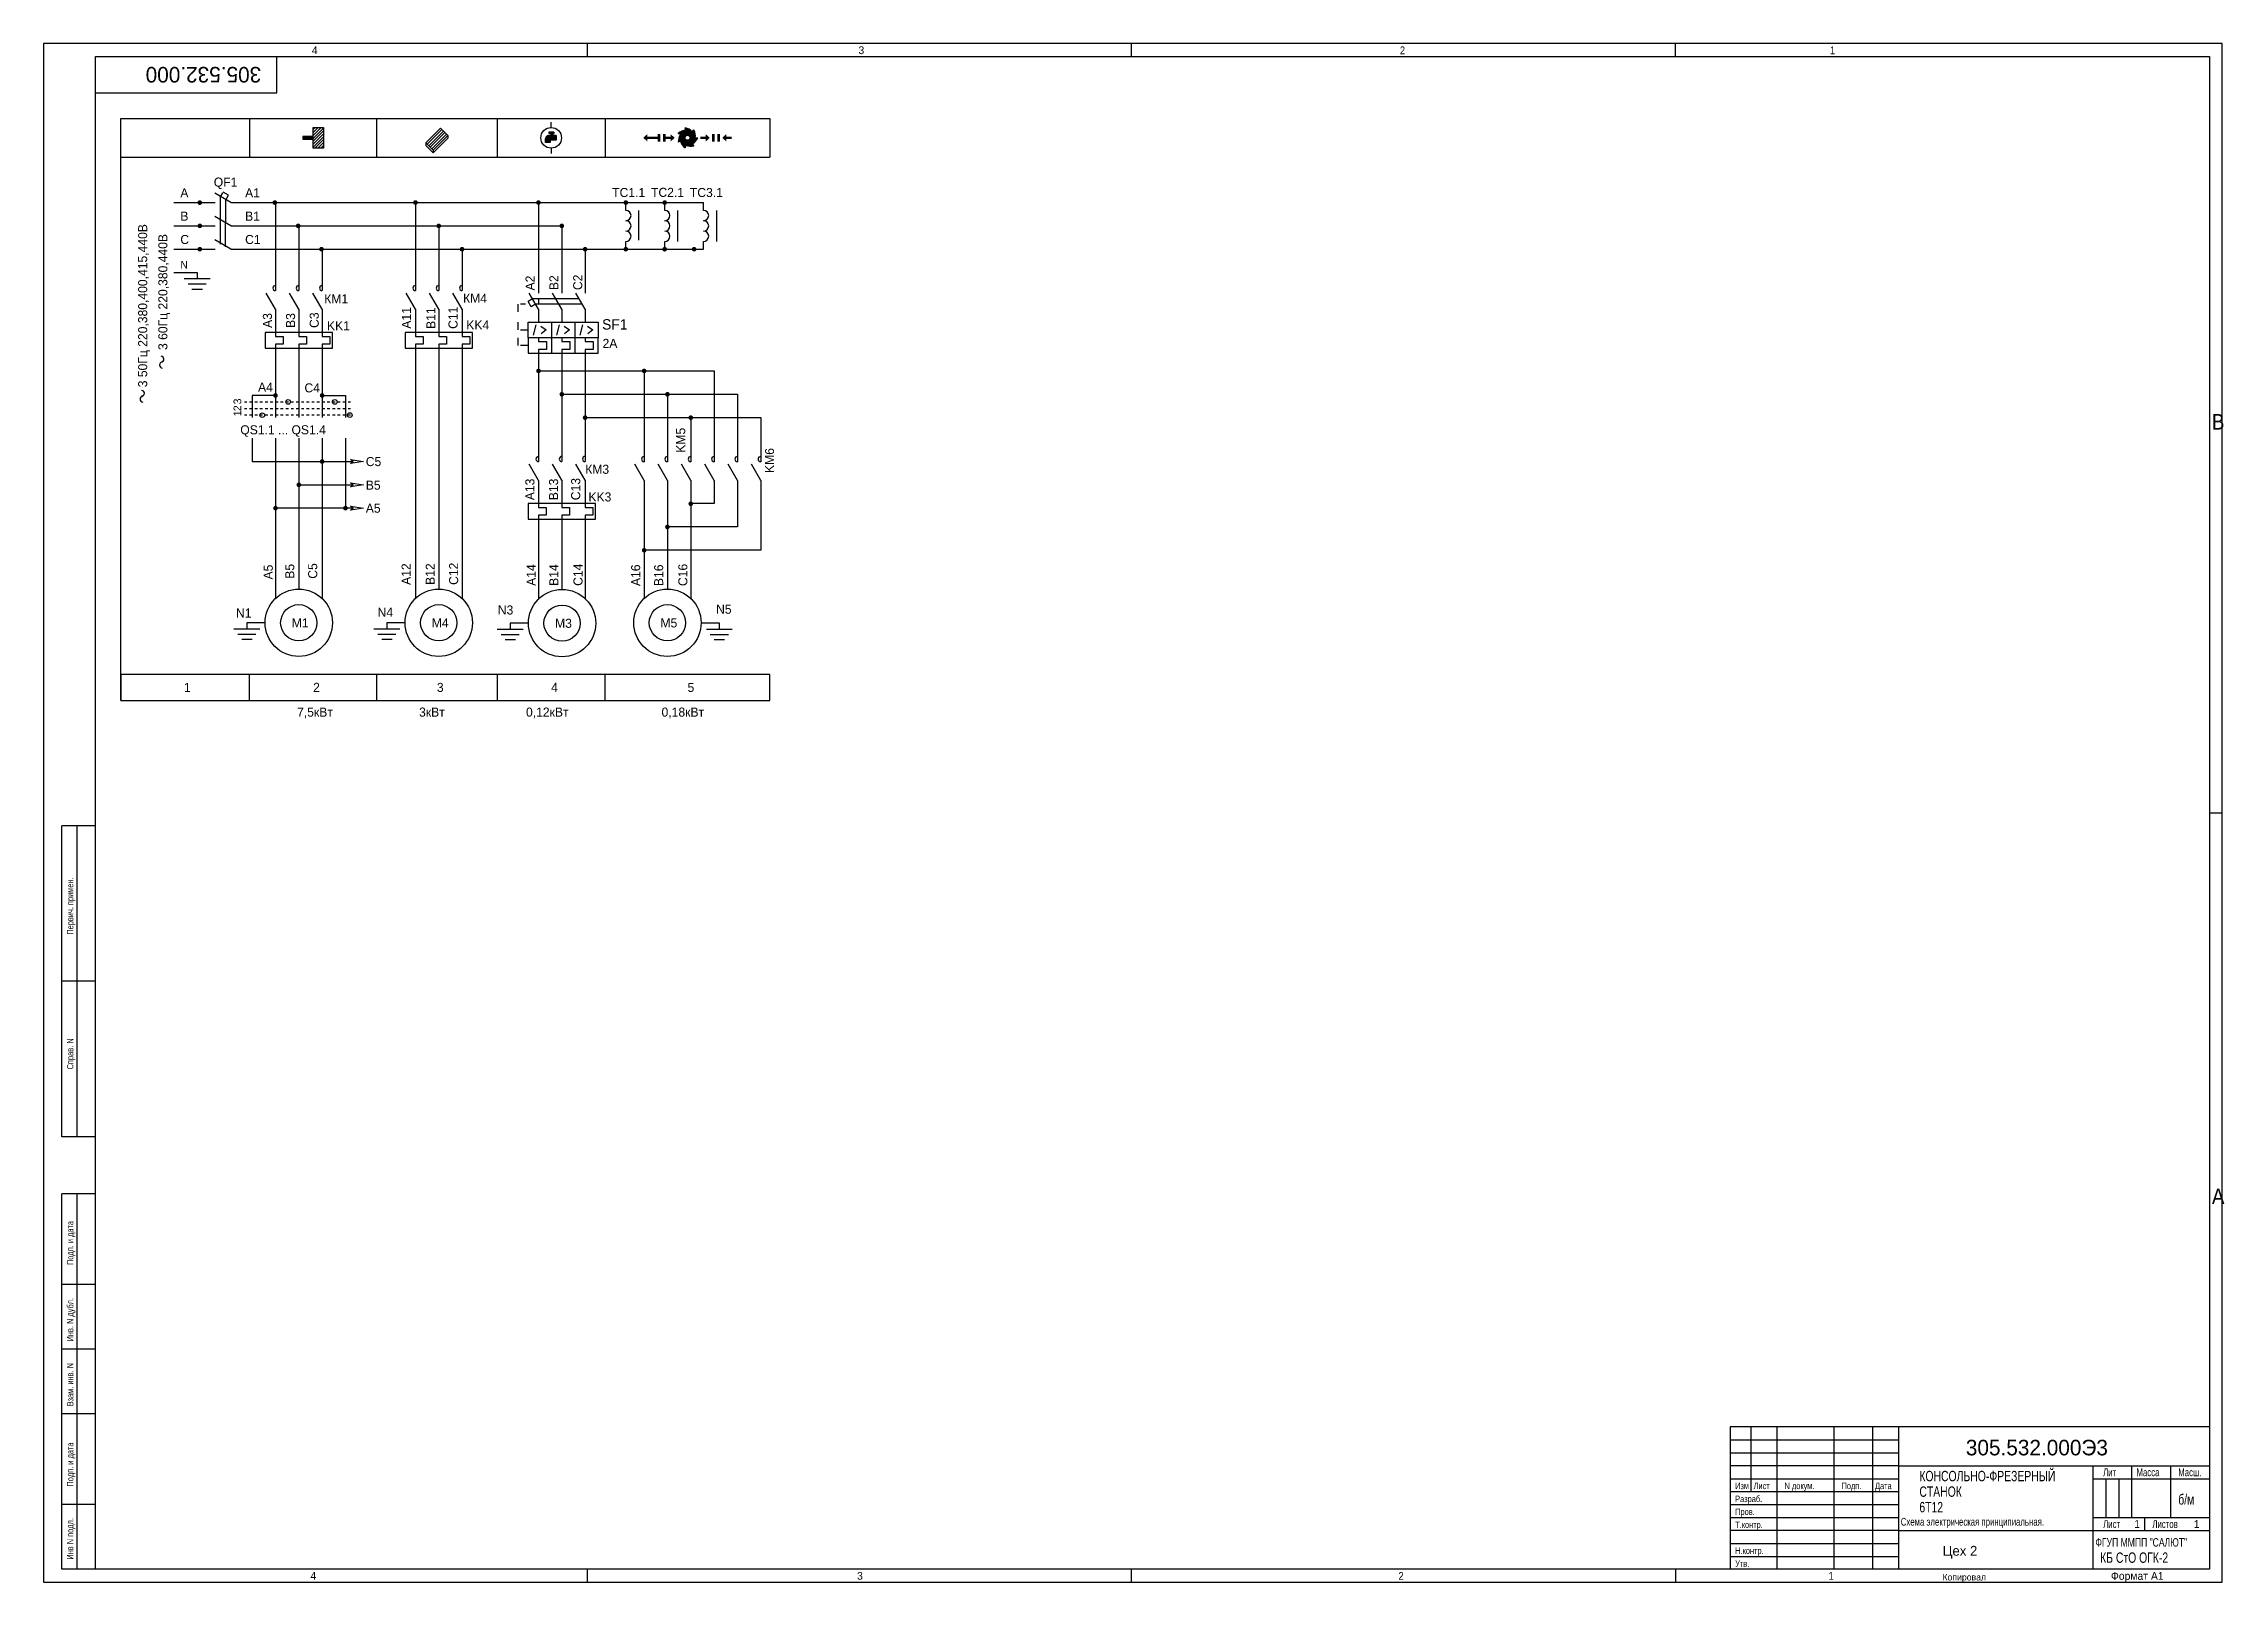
# Model space of a CAD drawing. Header units: inches. Extents: x 0 to 2090, y -987 to 594.
# Drawn here: x 0 to 842, y 0 to 594 of the extents above; entities that cross this region are included whole.
import ezdxf

# ---------------------------------------------------------------- set-up
doc = ezdxf.new("R2010")
doc.units = ezdxf.units.IN
doc.header["$MEASUREMENT"] = 0
doc.linetypes.add('JIS_02_1.0', pattern=[2, 1, -1])
doc.layers.add('пунктир', color=4, linetype='JIS_02_1.0', lineweight=40)
doc.layers.add('Слой1', color=3, linetype='Continuous', lineweight=25)
doc.layers.add('РАМКА', color=7, linetype='Continuous')

msp = doc.modelspace()

# ---------------------------------------------------------------- texts
for s, height, p in [('4', 3, (103.54, 589.95)), ('3', 3, (314.54, 589.95)), ('QF1', 3.5, (65.68, 538.79)), ('А', 3.5, (52.78, 534.63)), ('А1', 3.5, (77.78, 534.63)), ('В', 3.5, (52.78, 525.63)), ('В1', 3.5, (77.78, 525.63)), ('С', 3.5, (52.78, 516.63)), ('С1', 3.5, (77.78, 516.63)), ('N', 3, (52.78, 507.13)), ('КМ1', 3.5, (108.32, 493.72)), ('КМ4', 3.5, (161.91, 493.94)), ('SF1', 4, (215.58, 483.62)), ('A4', 3.5, (82.77, 459.63)), ('КМ3', 3.5, (209.07, 427.93)), ('7,5кВт', 3.5, (97.84, 334.17)), ('3кВт', 3.5, (144.93, 334.18)), ('0,12кВт', 3.5, (186.21, 334.18)), ('0,18кВт', 3.5, (238.53, 334.18)), ('1', 3, (807, 21)), ('1', 3, (830, 21)), ('Цех 2', 3.8, (733.07, 10.25)), ('4', 3, (103, 1)), ('3', 3, (314, 1))]:
    msp.add_text(s, height=height).set_placement(p)
for s, height, width, p in [('2', 3, 0.9, (523.54, 589.91)), ('1', 3, 0.9, (689.54, 589.91)), ('В', 6, 0.9, (837, 445)), ('А', 6, 0.9, (837, 146)), ('б/м', 4, 0.75, (824, 30)), ('2', 3, 0.9, (523, 0.96)), ('1', 3, 0.9, (689, 0.96))]:
    msp.add_text(s, height=height, dxfattribs=dict(width=width)).set_placement(p)
for s, height, p in [('3 50Гц 220,380,400,415,440В', 3.5, (39.99, 461.33)), ('3 60Гц 220,380,440В', 3.5, (47.78, 475.73)), ('А3', 3.5, (88.15, 484.24)), ('В3', 3.5, (97.07, 484.24)), ('С3', 3.5, (106.2, 484.24)), ('А11', 3.5, (141.79, 483.95)), ('В11', 3.5, (151.25, 483.87)), ('С11', 3.5, (159.79, 483.87)), ('3', 3, (76.32, 454.74)), ('2', 3, (76.32, 452.11)), ('1', 3, (76.32, 450.15)), ('KM5', 3.5, (247.67, 436.06)), ('KM6', 3.5, (281.96, 428.24)), ('А13', 3.5, (189.45, 417.73)), ('В13', 3.5, (198.6, 417.73)), ('С13', 3.5, (207.13, 417.73))]:
    msp.add_text(s, height=height, rotation=90).set_placement(p)
at = {"color": 0, "width": 0.75}
for s, height, p in [('ФГУП ММПП "САЛЮТ"', 3.3, (792.03, 13.75)), ('КБ СтО ОГК-2', 4, (793.84, 7.51))]:
    msp.add_text(s, height=height, dxfattribs=at).set_placement(p)
at = {"char_height": 3.5}
for s, insert, width, attachment_point in [('TC1.1', (219.47, 538.27), 8, 1), ('TC2.1', (234.47, 534.77), 8, 7), ('TC3.1', (249.47, 538.27), 8, 1), ('KK1', (109.38, 486.83), 10.2, 1), ('KK4', (163.17, 487.14), 10.2, 1), ('2A', (215.76, 480.02), 8, 1), ('С4', (100.69, 462.85), 6, 1), ('  QS1.1 ... QS1.4', (73.32, 446.66), 48.1775, 1), ('KK3', (210.31, 420.74), 10.2, 1), ('N1', (74.26, 375.93), 10.2, 1), ('M1', (95.8, 372.11), 4, 1), ('N4', (128.9, 376.21), 10.2, 1), ('M4', (149.83, 372.11), 4, 1), ('N3', (175.33, 377.11), 10.2, 1), ('M3', (197.43, 371.97), 4, 1), ('M5', (238.11, 372.11), 4, 1), ('N5', (259.58, 377.4), 10.2, 1), ('1', (54.16, 347.2), 2.8187, 1), ('2', (104.03, 347.22), 4.3839, 1), ('4', (195.92, 347.24), 14.9202, 1), ('5', (248.56, 347.2), 5.4491, 1)]:
    msp.add_mtext(s, dxfattribs=dict(at, insert=insert, width=width, attachment_point=attachment_point))
at = {"char_height": 3.5, "attachment_point": 1, "rotation": 90}
for s, insert, width in [('A2', (186.03, 498.71), 8), ('B2', (195.24, 498.84), 8), ('C2', (204.43, 498.84), 8), ('A5', (84.96, 387.13), 16), ('B5', (93.25, 387.42), 5), ('C5', (102.12, 387.42), 5), ('A12', (138.18, 385.03), 16), ('B12', (147.49, 385.03), 5), ('C12', (156.52, 385.03), 5), ('A14', (186.48, 384.66), 16), ('B14', (195.19, 384.66), 5), ('C14', (204.53, 384.66), 5), ('A16', (226.78, 384.59), 16), ('B16', (235.66, 384.59), 5), ('C16', (245, 384.59), 5)]:
    msp.add_mtext(s, dxfattribs=dict(at, insert=insert, width=width))
at = {"color": 0, "char_height": 3.5, "width": 6, "attachment_point": 1}
for s, insert in [('C5', (124.36, 434.4)), ('B5', (124.36, 425.3)), ('A5', (124.36, 416.4))]:
    msp.add_mtext(s, dxfattribs=dict(at, insert=insert))
at = {"insert": (151.8, 347.21), "char_height": 3.5, "attachment_point": 1}
msp.add_mtext('3', dxfattribs=at)
msp.add_attdef('305.532.000', (84, 585), '', height=6, rotation=180)
msp.add_attdef('305.532.000Э3', (742, 49), '', height=6)
at = {"width": 0.75}
for tag, p in [('КОНСОЛЬНО-ФРЕЗЕРНЫЙ', (724.07, 39)), ('СТАНОК', (724.07, 33)), ('6Т12', (724.07, 27))]:
    msp.add_attdef(tag, p, '', height=4, dxfattribs=at)
at = {"layer": 'Слой1', "width": 0.75}
for s, p in [('Первич. примен.', (11.5, 250)), ('Справ. N', (11.5, 198)), ('Подп. и дата', (11.5, 122.46)), ('Инв. N дубл.', (11.5, 92.96)), ('Взам. инв. N', (11.5, 67.94)), ('Подп. и дата', (11.5, 36.94)), ('Инв N подл.', (11.5, 8.72))]:
    msp.add_text(s, height=2.5, rotation=90, dxfattribs=at).set_placement(p)
for s, height, p in [('Лит', 3, (795, 40.96)), ('Масса', 3, (807.87, 40.96)), ('Масш.', 3, (824, 40.96)), ('Изм', 2.5, (652.96, 35.96)), ('Лист', 2.5, (660.07, 35.96)), ('N докум.', 2.5, (672, 35.96)), ('Подп.', 2.5, (694, 35.96)), ('Дата', 2.5, (706.93, 35.96)), ('Разраб.', 2.5, (652.96, 30.96)), ('Пров.', 2.5, (652.96, 25.96)), ('Т.контр.', 2.5, (652.96, 20.96)), ('Схема электрическая принципиальная.', 3, (716.88, 21.86)), ('Лист', 3, (795, 20.96)), ('Листов', 3, (814, 20.96)), ('Утв.', 2.5, (652.96, 5.96)), ('Н.контр.', 2.5, (652.96, 10.96))]:
    msp.add_text(s, height=height, dxfattribs=at).set_placement(p)
at = {"layer": 'Слой1'}
for s, height, p in [('Копировал', 2.5, (733, 0.71)), ('Формат А1', 3, (798, 0.96))]:
    msp.add_text(s, height=height, dxfattribs=at).set_placement(p)

# ---------------------------------------------------------------- blocks, each defined once
blk = doc.blocks.new('Пила')
h = blk.add_hatch(color=256)
edge = h.paths.add_edge_path(flags=17)
edge.add_arc((494.35, 448.8), 0.967, 0, 360)
edge = h.paths.add_edge_path()
edge.add_arc((495.56, 447.29), 4.78, 144.17735, 182.55158)
edge.add_line((490.78, 447.08), (491.68, 447.51))
edge.add_arc((496.28, 448.8), 4.79, 195.64105, 233.98605)
edge.add_line((493.47, 444.93), (493.69, 445.91))
edge.add_arc((495.56, 450.32), 4.79, 247.0701, 285.30844)
edge.add_line((496.82, 445.7), (496.2, 446.48))
edge.add_arc((493.92, 450.69), 4.79, 298.46204, 336.78012)
edge.add_line((498.32, 448.8), (497.32, 448.8))
edge.add_arc((492.6, 449.64), 4.79, 349.88315, 388.15032)
edge.add_line((496.83, 451.9), (496.2, 451.12))
edge.add_arc((492.61, 447.96), 4.79, 41.28744, 79.59624)
edge.add_line((493.47, 452.67), (493.69, 451.7))
edge.add_arc((493.92, 446.92), 4.79, 92.7199, 131.07015)
edge.add_line((490.78, 450.53), (491.68, 450.09))
for p, q in [((491.68, 450.09), (490.78, 450.53)), ((491.68, 447.51), (490.78, 447.08)), ((493.69, 451.7), (493.47, 452.67)), ((496.2, 451.12), (496.83, 451.9)), ((496.2, 446.48), (496.82, 445.7)), ((497.32, 448.8), (498.32, 448.8)), ((493.69, 445.91), (493.47, 444.93))]:
    blk.add_line(p, q)
blk.add_circle((494.35, 448.8), 0.967)
for centre, radius, start, end in [((495.56, 447.29), 4.78, 144.17735, 182.55158), ((493.92, 446.92), 4.79, 92.7199, 131.07015), ((496.28, 448.8), 4.79, 195.64105, 233.98605), ((492.61, 447.96), 4.79, 41.28744, 79.59624), ((493.92, 450.69), 4.79, 298.46204, 336.78012), ((492.6, 449.64), 4.79, 349.88315, 28.15032), ((495.56, 450.32), 4.79, 247.0701, 285.30844)]:
    blk.add_arc(centre, radius, start, end)

# ---------------------------------------------------------------- hatches: boundary and pattern name
h = msp.add_hatch(color=256)
h.paths.add_polyline_path([(104.02, 557.13), (104.02, 558.13), (100.03, 558.13), (100.03, 557.13)])
edge = h.paths.add_edge_path()
edge.add_line((104.03, 557.63), (100.03, 557.63))
h = msp.add_hatch()
h.set_pattern_fill('ANSI31', color=256, scale=0.25, angle=180, style=0)
h.set_pattern_definition([(225, (-230.0551, 108.828), (0.561266, -0.561266), [])])
h.paths.add_polyline_path([(104.03, 553.63), (104.03, 561.63), (108.03, 561.63), (108.03, 553.63)])
h = msp.add_hatch()
h.set_pattern_fill('ANSI31', color=256, scale=0.25, angle=-0.05043, style=0)
h.set_pattern_definition([(44.94957, (-240.7341, 108.64116), (-0.5607718, 0.5617598), [])])
h.paths.add_polyline_path([(147.56, 555.69), (153.22, 561.34), (156.04, 558.51), (150.38, 552.86)])
h = msp.add_hatch(color=256)
h.paths.add_polyline_path([(197.91, 558.55), (196.26, 558.55)], flags=17)
h.paths.add_polyline_path([(196.26, 558.55), (196.26, 559.33)], flags=17)
h.paths.add_polyline_path([(196.26, 559.33), (197, 559.33)], flags=17)
h.paths.add_polyline_path([(197, 559.83), (197, 559.33)], flags=17)
h.paths.add_polyline_path([(197, 559.83), (195.01, 559.83)], flags=17)
edge = h.paths.add_edge_path()
edge.add_line((197.91, 556.72), (195.88, 556.72))
edge.add_arc((195.84, 556.41), 0.313, 83.70095, 186.29905)
edge.add_line((195.53, 556.37), (195.53, 555.79))
edge.add_line((195.53, 555.79), (193.71, 555.79))
edge.add_line((193.71, 555.79), (193.71, 557.36))
edge.add_arc((194.9, 557.36), 1.19, 90, 180, ccw=False)
edge.add_line((194.9, 558.55), (195.75, 558.55))
edge.add_line((195.75, 558.55), (195.75, 559.33))
edge.add_line((195.75, 559.33), (195.01, 559.33))
edge.add_line((195.01, 559.33), (195.01, 559.83))
edge.add_line((195.01, 559.83), (197, 559.83))
edge.add_line((197, 559.83), (197, 559.33))
edge.add_line((197, 559.33), (196.26, 559.33))
edge.add_line((196.26, 559.33), (196.26, 558.55))
edge.add_line((196.26, 558.55), (197.91, 558.55))
edge.add_line((197.91, 558.55), (197.91, 556.72))
edge = h.paths.add_edge_path(flags=17)
edge.add_line((197.91, 558.55), (197.91, 556.72))
h = msp.add_hatch(color=256)
edge = h.paths.add_edge_path()
edge.add_line((195.01, 559.83), (197, 559.83))
edge.add_line((197, 559.83), (197, 559.33))
edge.add_line((197, 559.33), (196.26, 559.33))
edge.add_line((196.26, 559.33), (196.26, 558.55))
edge.add_line((196.26, 558.55), (197.91, 558.55))
edge.add_line((197.91, 558.55), (197.91, 556.72))
edge.add_line((197.91, 556.72), (195.88, 556.72))
edge.add_arc((195.84, 556.41), 0.313, 83.70095, 186.29905)
edge.add_line((195.53, 556.37), (195.53, 555.79))
edge.add_line((195.53, 555.79), (193.71, 555.79))
edge.add_line((193.71, 555.79), (193.71, 557.36))
edge.add_arc((194.9, 557.36), 1.19, 90, 180, ccw=False)
edge.add_line((194.9, 558.55), (195.75, 558.55))
edge.add_line((195.75, 558.55), (195.75, 559.33))
edge.add_line((195.75, 559.33), (195.01, 559.33))
edge.add_line((195.01, 559.33), (195.01, 559.83))
edge = h.paths.add_edge_path(flags=17)
edge.add_line((197.91, 558.55), (197.91, 556.72))
for points in [[(235.06, 557.13), (233.06, 557.13), (233.06, 556.17), (231.53, 557.63), (233.06, 559.11), (233.06, 558.13), (235.06, 558.13)], [(235.06, 557.13), (237.06, 557.13), (237.06, 558.13), (235.06, 558.13)], [(237.06, 559.11), (237.06, 556.11), (238.06, 556.11), (238.06, 559.11)], [(239.06, 559.11), (239.06, 556.11), (240.06, 556.11), (240.06, 559.11)], [(240.03, 558.13), (242.03, 558.13), (242.03, 559.09), (243.56, 557.63), (242.03, 556.16), (242.03, 557.13), (240.03, 557.13)], [(253.56, 558.13), (255.56, 558.13), (255.56, 559.09), (257.08, 557.63), (255.56, 556.16), (255.56, 557.13), (253.56, 557.13)], [(258.05, 559.11), (258.05, 556.11), (259.05, 556.11), (259.05, 559.11)], [(260.05, 559.11), (260.05, 556.11), (261.05, 556.11), (261.05, 559.11)], [(265.54, 557.13), (263.54, 557.13), (263.54, 556.17), (262.02, 557.63), (263.54, 559.1), (263.54, 558.13), (265.54, 558.13)]]:
    msp.add_hatch(color=256).paths.add_polyline_path(points)
h = msp.add_hatch(color=256)
edge = h.paths.add_edge_path()
edge.add_arc((60.29, 532.6), 0.9, 0, 360)
h = msp.add_hatch(color=256)
edge = h.paths.add_edge_path()
edge.add_arc((89.26, 532.63), 0.9, 0, 360)
h = msp.add_hatch(color=256)
edge = h.paths.add_edge_path()
edge.add_arc((143.52, 532.66), 0.9, 0, 360)
h = msp.add_hatch(color=256)
edge = h.paths.add_edge_path()
edge.add_arc((191.01, 532.63), 0.9, 0, 360)
h = msp.add_hatch(color=256)
edge = h.paths.add_edge_path()
edge.add_arc((224.74, 532.63), 0.9, 0, 360)
h = msp.add_hatch(color=256)
edge = h.paths.add_edge_path()
edge.add_arc((239.74, 532.63), 0.9, 0, 360)
h = msp.add_hatch(color=256)
edge = h.paths.add_edge_path()
edge.add_arc((60.29, 523.63), 0.9, 0, 360)
h = msp.add_hatch(color=256)
edge = h.paths.add_edge_path()
edge.add_arc((98.26, 523.63), 0.9, 0, 360)
h = msp.add_hatch(color=256)
edge = h.paths.add_edge_path()
edge.add_arc((152.52, 523.63), 0.9, 0, 360)
h = msp.add_hatch(color=256)
edge = h.paths.add_edge_path()
edge.add_arc((200.01, 523.64), 0.9, 0, 360)
h = msp.add_hatch(color=256)
edge = h.paths.add_edge_path()
edge.add_arc((60.29, 514.63), 0.9, 0, 360)
h = msp.add_hatch(color=256)
edge = h.paths.add_edge_path()
edge.add_arc((107.26, 514.63), 0.9, 0, 360)
h = msp.add_hatch(color=256)
edge = h.paths.add_edge_path()
edge.add_arc((161.52, 514.63), 0.9, 0, 360)
h = msp.add_hatch(color=256)
edge = h.paths.add_edge_path()
edge.add_arc((209.01, 514.63), 0.9, 0, 360)
h = msp.add_hatch(color=256)
edge = h.paths.add_edge_path()
edge.add_arc((224.74, 514.63), 0.9, 0, 360)
h = msp.add_hatch(color=256)
edge = h.paths.add_edge_path()
edge.add_arc((239.74, 514.63), 0.9, 0, 360)
h = msp.add_hatch(color=256)
edge = h.paths.add_edge_path()
edge.add_arc((251.09, 514.63), 0.9, 0, 360)
h = msp.add_hatch(color=256)
edge = h.paths.add_edge_path()
edge.add_arc((191.03, 467.63), 0.9, 0, 360)
h = msp.add_hatch(color=256)
edge = h.paths.add_edge_path()
edge.add_arc((231.81, 467.63), 0.9, 0, 360)
h = msp.add_hatch(color=256)
edge = h.paths.add_edge_path()
edge.add_arc((89.5, 458.16), 0.9, 0, 360)
h = msp.add_hatch(color=256)
edge = h.paths.add_edge_path()
edge.add_arc((107.5, 458.16), 0.9, 0, 360)
h = msp.add_hatch(color=256)
edge = h.paths.add_edge_path()
edge.add_arc((200.03, 458.61), 0.9, 0, 360)
h = msp.add_hatch(color=256)
edge = h.paths.add_edge_path()
edge.add_arc((240.81, 458.61), 0.9, 0, 360)
h = msp.add_hatch(color=256)
edge = h.paths.add_edge_path()
edge.add_arc((209.03, 449.6), 0.9, 0, 360)
h = msp.add_hatch(color=256)
edge = h.paths.add_edge_path()
edge.add_arc((249.81, 449.6), 0.9, 0, 360)
h = msp.add_hatch(color=256)
edge = h.paths.add_edge_path()
edge.add_arc((107.5, 432.66), 0.9, 0, 360)
h = msp.add_hatch(color=256)
edge = h.paths.add_edge_path()
edge.add_arc((98.5, 423.66), 0.9, 0, 360)
h = msp.add_hatch(color=256)
edge = h.paths.add_edge_path()
edge.add_arc((89.5, 414.66), 0.9, 0, 360)
h = msp.add_hatch(color=256)
edge = h.paths.add_edge_path()
edge.add_arc((116.5, 414.66), 0.9, 0, 360)
h = msp.add_hatch(color=256)
edge = h.paths.add_edge_path()
edge.add_arc((249.81, 416.37), 0.9, 0, 360)
h = msp.add_hatch(color=256)
edge = h.paths.add_edge_path()
edge.add_arc((240.8, 407.4), 0.9, 0, 360)
h = msp.add_hatch(color=256)
edge = h.paths.add_edge_path()
edge.add_arc((231.81, 398.4), 0.9, 0, 360)

# ---------------------------------------------------------------- linework, layer by layer
for p, q in [((209.99, 588.99), (209.99, 593.99)), ((419.99, 588.99), (419.99, 593.99)), ((629.98, 588.98), (629.98, 593.98)), ((29.78, 550.13), (29.78, 565.13)), ((29.78, 565.13), (280.35, 565.13)), ((79.52, 565.13), (79.52, 550.13)), ((128.53, 565.13), (128.53, 550.13)), ((175.07, 565.13), (175.07, 550.13)), ((216.77, 565.13), (216.77, 550.13)), ((280.35, 565.13), (280.35, 550.13)), ((104.02, 558.13), (100.03, 558.13)), ((100.03, 558.13), (100.03, 557.13)), ((100.03, 557.13), (104.02, 557.13)), ((104.02, 557.13), (104.02, 558.13)), ((104.03, 557.63), (104.03, 561.63)), ((104.03, 561.63), (108.03, 561.63)), ((104.03, 557.63), (104.03, 558.13)), ((104.03, 553.63), (104.03, 557.63)), ((108.03, 561.63), (108.03, 553.63)), ((147.56, 555.69), (147.55, 554.69)), ((156.04, 557.51), (150.38, 551.86)), ((156.04, 558.51), (156.04, 557.51)), ((193.71, 555.79), (193.71, 557.36)), ((195.53, 555.79), (193.71, 555.79)), ((194.9, 558.55), (195.75, 558.55)), ((197, 559.83), (195.01, 559.83)), ((195.01, 559.83), (195.01, 559.33)), ((195.01, 559.83), (197, 559.83)), ((195.01, 559.33), (195.75, 559.33)), ((195.53, 556.37), (195.53, 555.79)), ((195.75, 559.33), (195.75, 558.55)), ((197.91, 556.72), (195.88, 556.72)), ((195.92, 561.63), (195.92, 563.63)), ((196.26, 558.55), (196.26, 559.33)), ((196.26, 559.33), (197, 559.33)), ((197, 559.33), (196.26, 559.33)), ((196.26, 559.33), (196.26, 558.55)), ((197.91, 558.55), (196.26, 558.55)), ((196.26, 558.55), (197.91, 558.55)), ((197, 559.33), (197, 559.83)), ((197, 559.83), (197, 559.33)), ((197.91, 558.55), (197.91, 556.72)), ((197.91, 558.55), (197.91, 556.72)), ((248.56, 557.63), (248.56, 557.63)), ((251.53, 557.63), (251.53, 557.63)), ((29.78, 340.41), (29.78, 550.13)), ((29.78, 550.13), (280.35, 550.13)), ((108.03, 553.63), (104.03, 553.63)), ((150.38, 551.86), (147.55, 554.69)), ((150.38, 552.86), (150.38, 551.86)), ((195.92, 553.63), (195.92, 551.63)), ((50.27, 532.63), (66.27, 532.63)), ((72.27, 532.63), (66.04, 536.23)), ((68.29, 534.89), (69.17, 536.41)), ((68.29, 516.63), (68.29, 534.89)), ((71.35, 535.5), (69.32, 536.68)), ((70.27, 515.6), (70.31, 533.71)), ((70.31, 533.71), (71.35, 535.5)), ((72.27, 532.63), (254.74, 532.63)), ((89.5, 532.66), (89.5, 498.63)), ((143.53, 532.63), (143.53, 498.63)), ((191.04, 532.6), (191.04, 497.69)), ((224.74, 529.63), (224.74, 532.63)), ((239.74, 529.63), (239.74, 532.63)), ((254.74, 529.63), (254.74, 532.63)), ((50.27, 523.63), (66.27, 523.63)), ((72.27, 523.63), (66.04, 527.23)), ((72.27, 523.63), (200.04, 523.63)), ((98.5, 523.63), (98.5, 498.63)), ((152.53, 523.64), (152.53, 498.63)), ((200.04, 523.63), (200.04, 497.69)), ((229.82, 518.09), (229.82, 529.63)), ((244.82, 517.63), (244.82, 529.63)), ((259.82, 517.63), (259.82, 529.63)), ((50.27, 514.63), (66.27, 514.63)), ((72.27, 514.63), (66.04, 518.23)), ((72.27, 514.63), (254.74, 514.63)), ((107.5, 514.63), (107.5, 498.63)), ((161.53, 514.63), (161.53, 498.63)), ((209.04, 514.63), (209.04, 497.69)), ((224.74, 514.63), (224.74, 517.63)), ((239.74, 514.63), (239.74, 517.63)), ((242.09, 514.63), (251.09, 514.63)), ((254.74, 514.63), (254.74, 517.63)), ((50.27, 505.63), (59.27, 505.63)), ((59.27, 505.63), (59.27, 503.13)), ((64.27, 503.13), (54.27, 503.13)), ((62.77, 501.13), (55.77, 501.13)), ((61.27, 499.13), (57.27, 499.13)), ((89.5, 491.43), (85.9, 497.66)), ((98.5, 491.43), (94.9, 497.66)), ((107.5, 491.43), (103.9, 497.66)), ((143.53, 491.43), (139.93, 497.66)), ((152.53, 491.43), (148.93, 497.66)), ((161.53, 491.43), (157.93, 497.66)), ((191.04, 491.46), (187.44, 497.69)), ((200.04, 491.46), (196.44, 497.69)), ((209.04, 491.46), (205.44, 497.69)), ((89.5, 491.43), (89.5, 480.93)), ((98.5, 491.46), (98.5, 480.93)), ((107.5, 491.46), (107.5, 480.93)), ((143.53, 491.43), (143.53, 480.93)), ((152.53, 491.46), (152.53, 480.93)), ((161.53, 491.46), (161.53, 480.93)), ((183.04, 493.46), (183.04, 490.46)), ((186.04, 493.46), (184.04, 493.46)), ((188.74, 495.44), (186.98, 494.43)), ((188.15, 492.4), (186.98, 494.43)), ((189.9, 493.42), (188.15, 492.4)), ((206.74, 495.44), (188.74, 495.44)), ((207.9, 493.42), (189.9, 493.42)), ((191.04, 495.44), (191.04, 493.42)), ((191.04, 491.46), (191.04, 486.46)), ((200.04, 491.46), (200.04, 486.46)), ((200.04, 491.46), (200.04, 486.46)), ((209.04, 491.46), (209.04, 486.46)), ((89.5, 482.43), (85.5, 482.43)), ((85.5, 482.43), (85.5, 476.43)), ((111.5, 482.43), (89.5, 482.43)), ((89.5, 480.93), (92.5, 480.93)), ((92.5, 480.93), (92.5, 477.93)), ((98.5, 480.93), (101.5, 480.93)), ((101.5, 480.93), (101.5, 477.93)), ((107.5, 480.93), (110.5, 480.93)), ((110.5, 480.93), (110.5, 477.93)), ((111.5, 476.43), (111.5, 482.43)), ((143.53, 482.43), (139.53, 482.43)), ((139.53, 482.43), (139.53, 476.43)), ((165.53, 482.43), (143.53, 482.43)), ((143.53, 480.93), (146.53, 480.93)), ((146.53, 480.93), (146.53, 477.93)), ((152.53, 480.93), (155.53, 480.93)), ((155.53, 480.93), (155.53, 477.93)), ((161.53, 480.93), (164.53, 480.93)), ((164.53, 480.93), (164.53, 477.93)), ((165.53, 476.43), (165.53, 482.43)), ((183.04, 486.46), (183.04, 483.46)), ((183.04, 480.46), (183.04, 477.46)), ((184.04, 483.46), (187.04, 483.46)), ((187.04, 486.46), (214.04, 486.46)), ((187.04, 480.46), (187.04, 486.46)), ((187.04, 480.46), (187.04, 474.46)), ((214.04, 480.46), (187.04, 480.46)), ((190.04, 485.46), (188.97, 481.48)), ((191.04, 480.46), (191.04, 478.94)), ((191.9, 484.94), (194.04, 483.46)), ((194.04, 483.46), (192.04, 481.94)), ((196.04, 486.46), (196.04, 480.46)), ((196.04, 480.46), (196.04, 474.46)), ((199.04, 485.46), (197.97, 481.48)), ((200.04, 480.46), (200.04, 478.94)), ((200.9, 484.94), (203.04, 483.46)), ((203.04, 483.46), (201.04, 481.94)), ((205.04, 486.46), (205.04, 480.46)), ((205.04, 480.46), (205.04, 474.46)), ((208.04, 485.46), (206.97, 481.48)), ((209.04, 480.46), (209.04, 478.94)), ((209.9, 484.94), (212.04, 483.46)), ((212.04, 483.46), (210.04, 481.94)), ((214.04, 486.46), (214.04, 480.46)), ((214.04, 474.46), (214.04, 480.46)), ((85.5, 476.43), (111.5, 476.43)), ((92.5, 477.93), (89.5, 477.93)), ((89.5, 477.93), (89.5, 449.66)), ((101.5, 477.93), (98.5, 477.93)), ((98.5, 477.93), (98.5, 449.66)), ((110.5, 477.93), (107.5, 477.93)), ((107.5, 477.93), (107.5, 449.66)), ((107.5, 476.43), (111.5, 476.43)), ((139.53, 476.43), (165.53, 476.43)), ((143.53, 477.93), (143.53, 379.81)), ((146.53, 477.93), (143.53, 477.93)), ((152.53, 477.93), (152.53, 383.42)), ((155.53, 477.93), (152.53, 477.93)), ((161.53, 477.93), (161.53, 379.79)), ((164.53, 477.93), (161.53, 477.93)), ((161.53, 476.43), (165.53, 476.43)), ((187.04, 477.46), (184.04, 477.46)), ((187.04, 474.46), (214.04, 474.46)), ((191.04, 478.94), (194.09, 478.94)), ((191.09, 474.48), (191.04, 465.48)), ((194.09, 475.95), (191.09, 475.95)), ((191.09, 475.95), (191.09, 474.48)), ((194.09, 478.94), (194.09, 475.95)), ((200.04, 478.94), (203.09, 478.94)), ((200.04, 474.46), (200.04, 432.63)), ((203.09, 475.95), (200.09, 475.95)), ((200.09, 475.95), (200.09, 474.48)), ((203.09, 478.94), (203.09, 475.95)), ((209.04, 478.94), (212.09, 478.94)), ((209.04, 474.46), (209.04, 432.63)), ((212.09, 475.95), (209.09, 475.95)), ((209.09, 475.95), (209.09, 474.48)), ((212.09, 478.94), (212.09, 475.95)), ((191.03, 467.63), (258.81, 467.63)), ((191.04, 467.63), (191.04, 432.6)), ((231.81, 467.63), (231.81, 432.6)), ((258.81, 467.63), (258.81, 432.6)), ((89.5, 458.16), (80.5, 458.16)), ((80.5, 458.16), (80.5, 449.66)), ((107.5, 458.16), (116.5, 458.16)), ((116.5, 458.16), (116.5, 449.66)), ((200.03, 458.61), (267.81, 458.62)), ((240.81, 458.61), (240.81, 432.6)), ((267.81, 458.62), (267.81, 432.6)), ((209.03, 449.6), (276.81, 449.6)), ((249.81, 449.68), (249.81, 432.6)), ((276.81, 449.68), (276.81, 432.6)), ((80.5, 441.66), (80.5, 432.66)), ((89.5, 441.66), (89.5, 379.8)), ((98.5, 441.66), (98.5, 383.42)), ((107.5, 441.66), (107.5, 379.8)), ((116.5, 441.66), (116.5, 414.66)), ((80.5, 432.66), (119.52, 432.66)), ((119.52, 432.66), (118.52, 433.44)), ((118.52, 433.44), (123.52, 432.66)), ((118.52, 431.94), (119.52, 432.66)), ((123.52, 432.66), (118.52, 431.94)), ((191.04, 425.4), (187.44, 431.64)), ((200.04, 425.43), (196.44, 431.66)), ((209.04, 425.43), (205.44, 431.66)), ((231.81, 425.4), (228.21, 431.64)), ((240.8, 425.37), (237.21, 431.6)), ((249.81, 425.37), (246.21, 431.6)), ((258.81, 425.4), (255.21, 431.64)), ((267.81, 425.4), (264.21, 431.64)), ((276.81, 425.4), (273.21, 431.64)), ((98.5, 423.66), (119.52, 423.66)), ((119.52, 423.66), (118.52, 424.44)), ((118.52, 424.44), (123.52, 423.66)), ((118.52, 422.94), (119.52, 423.66)), ((123.52, 423.66), (118.52, 422.94)), ((191.04, 425.4), (191.04, 414.9)), ((200.04, 425.43), (200.04, 414.9)), ((209.04, 425.43), (209.04, 414.9)), ((231.81, 425.4), (231.81, 379.8)), ((240.8, 425.37), (240.8, 416.37)), ((249.81, 425.37), (249.81, 416.37)), ((258.81, 425.4), (258.81, 416.4)), ((267.81, 425.4), (267.81, 407.4)), ((276.81, 425.4), (276.81, 398.4)), ((119.52, 414.66), (89.5, 414.66)), ((119.52, 414.66), (118.52, 415.44)), ((118.52, 415.44), (123.52, 414.66)), ((118.52, 413.94), (119.52, 414.66)), ((123.52, 414.66), (118.52, 413.94)), ((191.04, 416.4), (187.04, 416.4)), ((187.04, 416.4), (187.04, 410.4)), ((213.04, 416.4), (191.04, 416.4)), ((191.04, 414.9), (194.04, 414.9)), ((194.04, 414.9), (194.04, 411.9)), ((200.04, 414.9), (203.04, 414.9)), ((203.04, 414.9), (203.04, 411.9)), ((209.04, 414.9), (212.04, 414.9)), ((212.04, 414.9), (212.04, 411.9)), ((213.04, 410.4), (213.04, 416.4)), ((240.8, 416.37), (240.8, 383.42)), ((258.81, 416.4), (249.81, 416.4)), ((249.81, 416.37), (249.81, 379.79)), ((187.04, 410.4), (213.04, 410.4)), ((191.04, 411.9), (191.04, 379.56)), ((194.04, 411.9), (191.04, 411.9)), ((200.04, 411.9), (200.04, 383.27)), ((203.04, 411.9), (200.04, 411.9)), ((209.04, 411.9), (209.04, 379.74)), ((212.04, 411.9), (209.04, 411.9)), ((209.04, 410.4), (213.04, 410.4)), ((267.81, 407.4), (240.8, 407.4)), ((276.81, 398.4), (231.81, 398.4)), ((85.5, 370.42), (78.47, 370.42)), ((78.47, 370.42), (78.47, 367.92)), ((139.52, 370.42), (132.5, 370.42)), ((132.5, 370.42), (132.5, 367.92)), ((253.8, 370.42), (260.83, 370.42)), ((260.83, 370.42), (260.83, 367.92)), ((83.47, 367.92), (73.47, 367.92)), ((81.97, 365.92), (74.97, 365.92)), ((80.47, 363.92), (76.47, 363.92)), ((137.5, 367.92), (127.5, 367.92)), ((136, 365.92), (129, 365.92)), ((134.5, 363.92), (130.5, 363.92)), ((185.11, 367.77), (175.11, 367.77)), ((183.61, 365.77), (176.61, 365.77)), ((182.11, 363.77), (178.11, 363.77)), ((187.13, 370.27), (180.11, 370.27)), ((180.11, 370.27), (180.11, 367.77)), ((255.83, 367.92), (265.83, 367.92)), ((257.33, 365.92), (264.33, 365.92)), ((258.83, 363.92), (262.83, 363.92)), ((280.35, 350.41), (29.78, 350.41)), ((29.78, 350.41), (29.78, 340.41)), ((79.52, 340.41), (79.52, 350.41)), ((128.53, 350.41), (128.53, 340.41)), ((175.07, 350.41), (175.07, 340.41)), ((216.77, 340.41), (216.77, 350.41)), ((280.35, 340.41), (280.35, 350.41)), ((29.78, 340.41), (280.35, 340.41)), ((836, 297), (841, 297)), ((210, 0), (210, 5)), ((420, 0), (420, 5)), ((630, -0.04), (630, 4.96))]:
    msp.add_line(p, q)
at = {"const_width": 1}
msp.add_lwpolyline([(104.03, 557.63), (100.03, 557.63)], dxfattribs=at)
for points in [[(104.03, 553.63), (104.03, 561.63), (108.03, 561.63), (108.03, 553.63)], [(147.56, 555.69), (153.22, 561.34), (156.04, 558.51), (150.38, 552.86)]]:
    msp.add_lwpolyline(points, close=True)
for centre, radius in [((195.92, 557.63), 4), ((94.4, 455.68), 0.9), ((112.4, 455.68), 0.9), ((84.4, 450.56), 0.9), ((118.18, 450.58), 0.9), ((98.5, 370.42), 13), ((152.52, 370.42), 13), ((200.13, 370.27), 13), ((240.8, 370.42), 13), ((98.5, 370.42), 7), ((152.52, 370.42), 7), ((200.13, 370.27), 7), ((240.8, 370.42), 7)]:
    msp.add_circle(centre, radius)
for centre, radius, start, end in [((194.9, 557.36), 1.19, 90, 180), ((195.84, 556.41), 0.313, 83.70095, 186.29905), ((224.74, 527.63), 2, 270, 90), ((224.74, 523.63), 2, 270, 90), ((239.74, 527.63), 2, 270, 90), ((239.74, 523.63), 2, 270, 90), ((254.74, 527.63), 2, 270, 90), ((254.74, 523.63), 2, 270, 90), ((224.74, 519.63), 2, 270, 90), ((239.74, 519.63), 2, 270, 90), ((254.74, 519.63), 2, 270, 90), ((89.5, 499.63), 1, 90, 270), ((98.5, 499.63), 1, 90, 270), ((107.5, 499.63), 1, 90, 270), ((143.53, 499.63), 1, 90, 270), ((152.53, 499.63), 1, 90, 270), ((161.53, 499.63), 1, 90, 270), ((45.25, 472.14), 1.16, 278.14768, 84.54927), ((45.98, 469.93), 1.22, 101.04029, 262.65774), ((38.44, 456.78), 1.22, 101.04029, 262.65774), ((37.72, 458.98), 1.16, 278.14768, 84.54927), ((191.04, 433.6), 1, 90, 270), ((200.04, 433.63), 1, 90, 270), ((209.04, 433.63), 1, 90, 270), ((231.81, 433.6), 1, 90, 270), ((240.81, 433.6), 1, 90, 270), ((249.81, 433.6), 1, 90, 270), ((258.81, 433.6), 1, 90, 270), ((267.81, 433.6), 1, 90, 270), ((276.81, 433.6), 1, 90, 270)]:
    msp.add_arc(centre, radius, start, end)
at = {"layer": 'пунктир', "lineweight": -2}
for p, q in [((77.5, 455.68), (119.5, 455.68)), ((77.5, 453.18), (119.5, 453.18)), ((77.5, 450.68), (119.5, 450.68))]:
    msp.add_line(p, q, dxfattribs=at)
at = {"layer": 'РАМКА'}
for p, q in [((20, 589), (836, 589)), ((20, 5), (20, 589)), ((90, 575), (90, 589)), ((836, 589), (836, 5)), ((20, 575), (90, 575)), ((651, 60), (651, 5)), ((836, 60), (651, 60)), ((659, 60), (659, 35)), ((669, 60), (669, 5)), ((691, 60), (691, 5)), ((706, 60), (706, 5)), ((716, 60), (716, 5)), ((716, 45), (836, 45)), ((791, 45), (791, 5)), ((806, 45), (806, 25)), ((821, 45), (821, 25)), ((651, 40), (716, 40)), ((651, 35), (716, 35)), ((791, 40), (836, 40)), ((716, 20), (836, 20)), ((791, 25), (836, 25)), ((811, 25), (811, 20)), ((836, 5), (20, 5))]:
    msp.add_line(p, q, dxfattribs=at)
at = {"layer": 'Слой1'}
for p, q in [((0, 594), (0, 0)), ((841, 594), (0, 594)), ((841, 0), (841, 594)), ((7, 172), (7, 292)), ((20, 292), (7, 292)), ((13, 172), (13, 292)), ((20, 232), (7, 232)), ((20, 172), (7, 172)), ((7, 5), (7, 150)), ((20, 150), (7, 150)), ((13, 5), (13, 150)), ((20, 115), (7, 115)), ((20, 90), (7, 90)), ((20, 65), (7, 65)), ((651, 55), (716, 55)), ((651, 50), (716, 50)), ((716, 45), (651, 45)), ((796, 40), (796, 25)), ((801, 40), (801, 25)), ((20, 30), (7, 30)), ((651, 30), (716, 30)), ((651, 25), (716, 25)), ((716, 20), (651, 20)), ((651, 15), (716, 15)), ((651, 10), (716, 10)), ((0, 0), (841, 0)), ((20, 5), (7, 5))]:
    msp.add_line(p, q, dxfattribs=at)

# ---------------------------------------------------------------- block references
msp.add_blockref('Пила', (-245.8, 108.83))

msp.set_redraw_order([(e.dxf.handle, doc.entitydb.next_handle()) for e in msp.query("TEXT MTEXT ATTDEF DIMENSION ARC_DIMENSION")])  # texts and dimensions are drawn at this point

doc.saveas('drawing.dxf')
